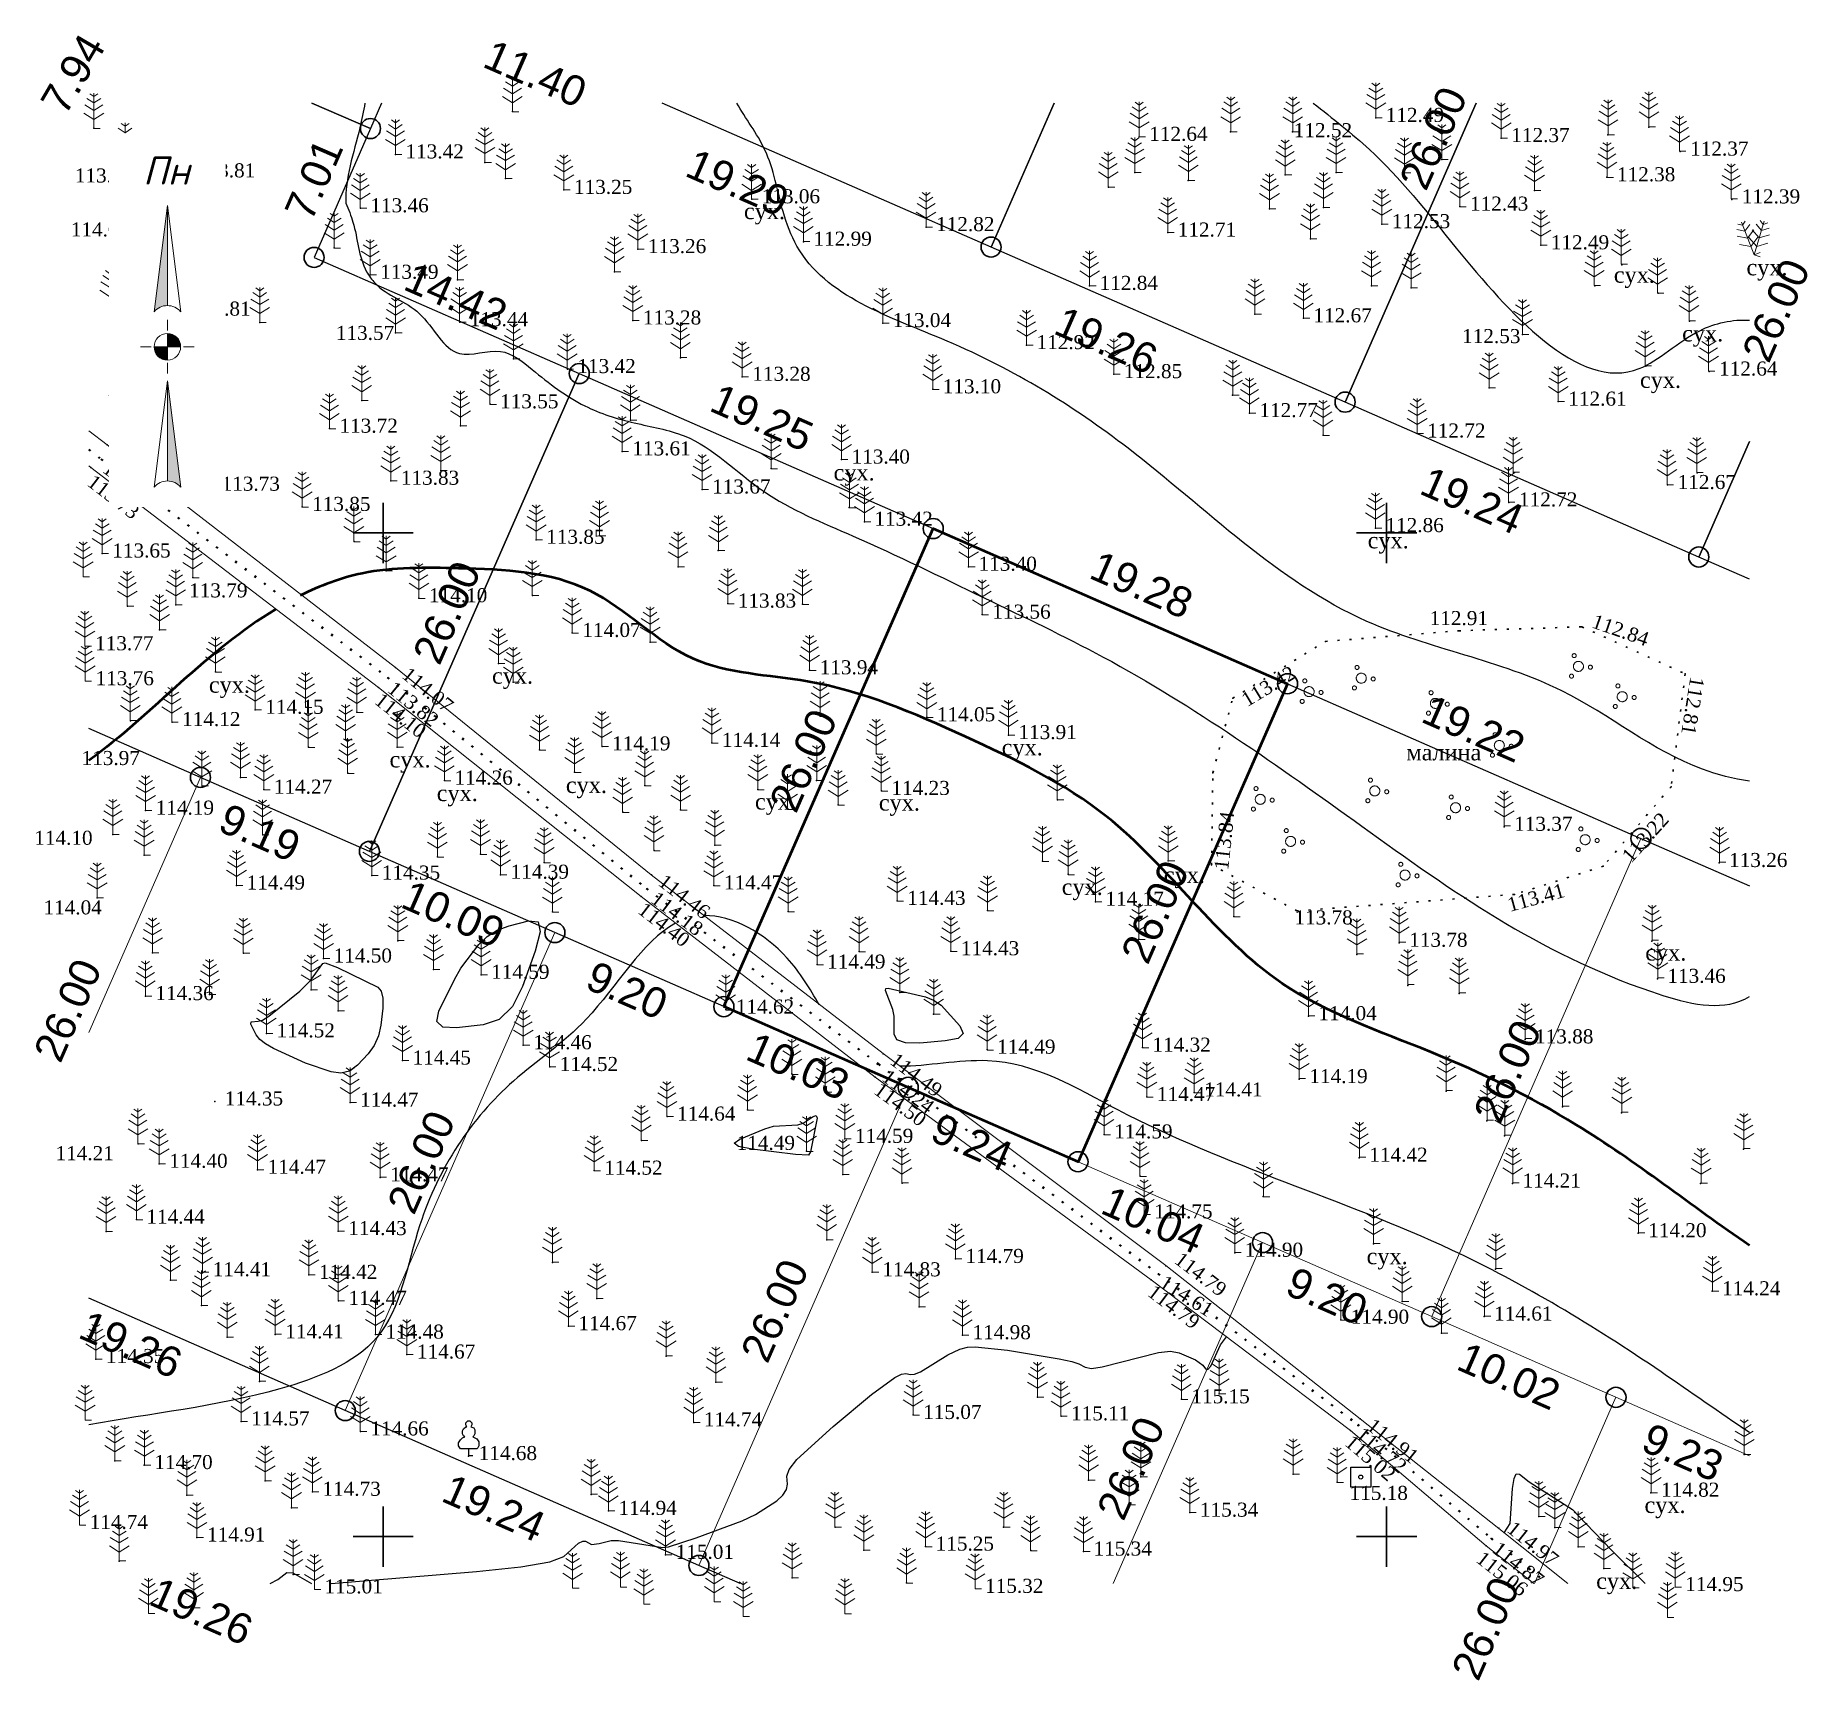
# Model space of a CAD drawing. Header units: millimetres. Extents: x 5405532.7 to 5405621, y 5525042.8 to 5525124.8.
import ezdxf
from ezdxf.enums import TextEntityAlignment as Align

# ---------------------------------------------------------------- set-up
doc = ezdxf.new("R2010")
doc.units = ezdxf.units.MM
doc.set_wipeout_variables(frame=1)
doc.linetypes.add('HIDDEN', pattern=[0.5, 0, -0.5])
doc.linetypes.add('суцільна', pattern=[50, 50, 0])
for name, color, linetype, lineweight in [('#Лист (текст_ПН)', 250, 'Continuous', 0), ('#Штамп', 250, 'Continuous', 0), ('11900000', 1, 'Continuous', 30), ('Контур', 7, 'HIDDEN', 30), ('рельеф', 7, 'Continuous', 0), ('ТОЧКИ', 7, 'Continuous', 30), ('усл. знак', 7, 'суцільна', 20)]:
    doc.layers.add(name, color=color, linetype=linetype, lineweight=lineweight)
for name, color, linetype in [('SC007', 7, 'Continuous'), ('горизонтали', 42, 'Continuous'), ('Ділянки_Межі', 10, 'Continuous'), ('надписи', 7, 'Continuous'), ('отметки', 7, 'Continuous'), ('промеры', 185, 'Continuous'), ('Растительность', 7, 'Continuous')]:
    doc.layers.add(name, color=color, linetype=linetype)
doc.styles.get("Standard").update_dxf_attribs({"font": 'arial.ttf'})
doc.styles.add('times', font='times.ttf')
doc.styles.add('Мой_Топо', font='isocpeui.ttf')
doc.linetypes.add('канава 0', pattern='A,0.9,0,["|",Standard,S=0.25,R=0,X=0,Y=0],0.1', length=1)

msp = doc.modelspace()

# ---------------------------------------------------------------- texts
at = {"layer": 'надписи', "color": 7, "style": 'times'}
for s, p in [('сух.', (5405567.976, 5525116.429, 111.861)), ('сух.', (5405617.928, 5525113.631, 111.861)), ('сух.', (5405611.318, 5525113.261, 111.861)), ('сух.', (5405614.724, 5525110.337, 111.861)), ('сух.', (5405612.623, 5525108.024, 111.861)), ('сух.', (5405572.442, 5525103.412, 111.861)), ('сух.', (5405599.055, 5525100.03, 111.861)), ('сух.', (5405555.423, 5525093.289, 111.861)), ('сух.', (5405541.315, 5525092.838, 111.861)), ('сух.', (5405580.82, 5525089.721, 111.861)), ('сух.', (5405550.316, 5525089.117, 111.861)), ('малина', (5405600.983, 5525089.471, 170.061)), ('сух.', (5405552.668, 5525087.44, 111.861)), ('сух.', (5405559.102, 5525087.845, 111.861)), ('сух.', (5405568.524, 5525087.018, 111.861)), ('сух.', (5405574.697, 5525086.968, 111.861)), ('сух.', (5405583.81, 5525082.767, 111.861)), ('сух.', (5405588.897, 5525083.366, 111.861)), ('сух.', (5405612.886, 5525079.497, 111.861)), ('сух.', (5405599.002, 5525064.371, 111.861)), ('сух.', (5405612.848, 5525051.98, 111.861)), ('сух.', (5405610.44, 5525048.196, 111.861))]:
    msp.add_text(s, height=0.8, dxfattribs=at).set_placement(p, align=Align.TOP_LEFT)
at = {"layer": 'отметки', "color": 7, "style": 'times'}
for s, p in [('112.52', (5405595.372, 5525120.412, 112.516)), ('112.49', (5405599.955, 5525121.172, 112.488)), ('112.64', (5405588.169, 5525120.23, 112.645)), ('112.37', (5405606.21, 5525120.168, 112.372)), ('112.37', (5405615.123, 5525119.495, 112.37)), ('113.42', (5405551.111, 5525119.356, 113.424)), ('113.93', (5405534.635, 5525118.156, 113.935)), ('113.81', (5405540.719, 5525118.41, 113.814)), ('112.38', (5405611.477, 5525118.216, 112.382)), ('113.25', (5405559.506, 5525117.588, 113.247)), ('113.06', (5405568.862, 5525117.119, 113.058)), ('112.39', (5405617.697, 5525117.114, 112.385)), ('113.46', (5405549.362, 5525116.671, 113.463)), ('112.43', (5405604.153, 5525116.754, 112.433)), ('114.00', (5405534.435, 5525115.468, 114)), ('112.82', (5405577.55, 5525115.732, 112.818)), ('112.71', (5405589.592, 5525115.462, 112.708)), ('112.53', (5405600.26, 5525115.88, 112.534)), ('113.26', (5405563.191, 5525114.637, 113.259)), ('112.99', (5405571.441, 5525115.008, 112.986)), ('112.49', (5405608.179, 5525114.827, 112.492)), ('113.49', (5405549.85, 5525113.359, 113.493)), ('112.84', (5405585.698, 5525112.805, 112.839)), ('113.81', (5405540.487, 5525111.523, 113.806)), ('113.44', (5405554.314, 5525110.997, 113.442)), ('113.28', (5405562.939, 5525111.082, 113.283)), ('113.04', (5405575.388, 5525110.951, 113.038)), ('112.67', (5405596.352, 5525111.19, 112.674)), ('113.57', (5405547.641, 5525110.314, 113.568)), ('112.92', (5405582.556, 5525109.854, 112.918)), ('112.53', (5405603.759, 5525110.155, 112.531)), ('113.42', (5405559.676, 5525108.662, 113.422)), ('113.28', (5405568.391, 5525108.276, 113.277)), ('112.85', (5405586.905, 5525108.409, 112.853)), ('112.64', (5405616.566, 5525108.538, 112.636)), ('113.10', (5405577.882, 5525107.654, 113.1)), ('113.55', (5405555.825, 5525106.907, 113.55)), ('112.77', (5405593.661, 5525106.466, 112.774)), ('112.61', (5405609.049, 5525107.04, 112.609)), ('113.83', (5405538.484, 5525105.685, 113.831)), ('113.72', (5405547.823, 5525105.693, 113.717)), ('112.72', (5405602.019, 5525105.452, 112.722)), ('113.61', (5405562.416, 5525104.562, 113.606)), ('113.40', (5405573.338, 5525104.153, 113.396)), ('113.73', (5405541.947, 5525102.803, 113.732)), ('113.83', (5405550.88, 5525103.1, 113.828)), ('112.67', (5405614.5, 5525102.887, 112.674)), ('113.67', (5405566.391, 5525102.661, 113.673)), ('112.72', (5405606.595, 5525102.019, 112.717)), ('113.85', (5405546.459, 5525101.794, 113.847)), ('113.42', (5405574.475, 5525101.06, 113.424)), ('113.85', (5405558.122, 5525100.16, 113.852)), ('112.86', (5405599.941, 5525100.74, 112.857)), ('113.65', (5405536.502, 5525099.474, 113.646)), ('113.40', (5405579.665, 5525098.816, 113.398)), ('113.79', (5405540.33, 5525097.49, 113.789)), ('114.10', (5405552.28, 5525097.246, 114.095)), ('113.83', (5405567.669, 5525096.98, 113.828)), ('113.56', (5405580.351, 5525096.429, 113.557)), ('112.91', (5405602.143, 5525096.108, 112.91)), ('113.77', (5405535.646, 5525094.855, 113.769)), ('114.07', (5405559.923, 5525095.516, 114.068)), ('113.76', (5405535.666, 5525093.113, 113.756)), ('113.94', (5405571.749, 5525093.658, 113.938)), ('114.15', (5405544.124, 5525091.689, 114.147)), ('114.05', (5405577.588, 5525091.315, 114.052)), ('114.12', (5405539.98, 5525091.079, 114.115)), ('113.91', (5405581.654, 5525090.431, 113.909)), ('114.19', (5405561.406, 5525089.868, 114.194)), ('114.14', (5405566.878, 5525090.042, 114.141)), ('113.97', (5405534.971, 5525089.138, 113.97)), ('114.27', (5405544.552, 5525087.711, 114.267)), ('114.26', (5405553.552, 5525088.16, 114.264)), ('114.23', (5405575.324, 5525087.647, 114.232)), ('114.19', (5405538.664, 5525086.666, 114.186)), ('114.10', (5405532.613, 5525085.164, 114.104)), ('113.37', (5405606.353, 5525085.86, 113.374)), ('114.35', (5405549.932, 5525083.431, 114.347)), ('114.39', (5405556.35, 5525083.476, 114.389)), ('113.26', (5405617.063, 5525084.058, 113.264)), ('114.49', (5405543.197, 5525082.937, 114.494)), ('114.47', (5405566.978, 5525082.94, 114.47)), ('114.04', (5405533.073, 5525081.697, 114.041)), ('114.43', (5405576.112, 5525082.171, 114.432)), ('114.17', (5405585.988, 5525082.131, 114.171)), ('113.78', (5405595.404, 5525081.197, 113.78)), ('113.78', (5405601.123, 5525080.084, 113.784)), ('114.50', (5405547.531, 5525079.299, 114.496)), ('114.49', (5405572.119, 5525078.996, 114.49)), ('114.43', (5405578.785, 5525079.663, 114.434)), ('114.59', (5405555.379, 5525078.489, 114.586)), ('113.46', (5405613.988, 5525078.287, 113.463)), ('114.36', (5405538.65, 5525077.427, 114.358)), ('114.62', (5405567.571, 5525076.754, 114.616)), ('114.04', (5405596.602, 5525076.425, 114.038)), ('114.52', (5405544.686, 5525075.571, 114.521)), ('114.46', (5405557.482, 5525074.981, 114.458)), ('114.49', (5405580.59, 5525074.76, 114.492)), ('114.32', (5405588.329, 5525074.859, 114.323)), ('113.88', (5405607.395, 5525075.272, 113.876)), ('114.45', (5405551.463, 5525074.216, 114.454)), ('114.52', (5405558.797, 5525073.896, 114.517)), ('114.19', (5405596.148, 5525073.292, 114.188)), ('114.35', (5405542.106, 5525072.179, 114.35)), ('114.47', (5405548.85, 5525072.122, 114.468)), ('114.47', (5405588.552, 5525072.402, 114.466)), ('114.41', (5405590.909, 5525072.628, 114.405)), ('114.64', (5405564.644, 5525071.425, 114.637)), ('114.59', (5405573.506, 5525070.317, 114.59)), ('114.59', (5405586.423, 5525070.538, 114.586)), ('114.21', (5405533.673, 5525069.453, 114.214)), ('114.49', (5405567.612, 5525069.967, 114.487)), ('114.42', (5405599.136, 5525069.379, 114.417)), ('114.40', (5405539.342, 5525069.073, 114.4)), ('114.47', (5405544.241, 5525068.776, 114.474)), ('114.47', (5405550.351, 5525068.399, 114.466)), ('114.52', (5405561.017, 5525068.732, 114.519)), ('114.21', (5405606.77, 5525068.09, 114.207)), ('114.75', (5405588.419, 5525066.557, 114.747)), ('114.44', (5405538.201, 5525066.294, 114.441)), ('114.43', (5405548.263, 5525065.723, 114.429)), ('114.20', (5405613.033, 5525065.616, 114.198)), ('114.79', (5405579.013, 5525064.334, 114.794)), ('114.90', (5405592.931, 5525064.644, 114.896)), ('114.41', (5405541.504, 5525063.672, 114.406)), ('114.42', (5405546.801, 5525063.542, 114.422)), ('114.83', (5405574.873, 5525063.668, 114.825)), ('114.47', (5405548.27, 5525062.246, 114.473)), ('114.24', (5405616.713, 5525062.723, 114.236)), ('114.90', (5405598.213, 5525061.308, 114.904)), ('114.61', (5405605.355, 5525061.465, 114.614)), ('114.41', (5405545.122, 5525060.575, 114.406)), ('114.48', (5405550.113, 5525060.565, 114.483)), ('114.67', (5405559.729, 5525060.985, 114.67)), ('114.98', (5405579.365, 5525060.536, 114.981)), ('114.67', (5405551.681, 5525059.572, 114.674)), ('114.35', (5405536.185, 5525059.35, 114.345)), ('115.15', (5405590.271, 5525057.343, 115.154)), ('114.57', (5405543.422, 5525056.241, 114.574)), ('114.74', (5405565.976, 5525056.192, 114.743)), ('115.07', (5405576.906, 5525056.562, 115.074)), ('115.11', (5405584.274, 5525056.495, 115.106)), ('114.66', (5405549.362, 5525055.742, 114.664)), ('114.68', (5405554.759, 5525054.515, 114.683)), ('114.70', (5405538.597, 5525054.065, 114.704)), ('114.73', (5405546.973, 5525052.735, 114.726)), ('115.18', (5405598.152, 5525052.531, 115.18)), ('115.18', (5405598.152, 5525052.531, 115.184)), ('114.82', (5405613.671, 5525052.69, 114.82)), ('114.94', (5405561.723, 5525051.784, 114.945)), ('115.34', (5405590.696, 5525051.696, 115.338)), ('114.74', (5405535.375, 5525051.082, 114.742)), ('114.91', (5405541.222, 5525050.458, 114.91)), ('115.25', (5405577.527, 5525050.005, 115.253)), ('115.34', (5405585.397, 5525049.757, 115.337)), ('115.01', (5405564.574, 5525049.595, 115.013)), ('114.95', (5405614.878, 5525047.988, 114.95)), ('115.01', (5405547.073, 5525047.873, 115.013)), ('115.32', (5405579.99, 5525047.901, 115.315))]:
    msp.add_text(s, height=0.7, dxfattribs=at).set_placement(p, align=Align.TOP_LEFT)
for s, rotation, p in [('113.72', 322.32802, (5405536.948, 5525104.478, 113.722)), ('113.73', 322.59746, (5405535.617, 5525102.959, 113.39)), ('113.44', 323.46089, (5405536.371, 5525103.631, 113.439)), ('112.84', 340.63826, (5405610.397, 5525095.968, 112.84)), ('114.07', 320.99066, (5405551.312, 5525093.373, 114.074)), ('113.42', 31.18546, (5405592.686, 5525091.912, 113.417)), ('113.82', 320.80262, (5405550.597, 5525092.67, 113.816)), ('112.81', 260.80289, (5405615.834, 5525092.766, 112.807)), ('114.10', 321.49337, (5405549.947, 5525092.09, 114.104)), ('113.84', 83.81723, (5405591.406, 5525083.261, 113.836)), ('113.22', 48.09564, (5405611.657, 5525083.982, 113.215)), ('114.46', 322.32119, (5405564.068, 5525083.055, 114.458)), ('113.41', 15.24162, (5405605.947, 5525081.794, 113.412)), ('114.40', 322.34086, (5405563.057, 5525081.658, 114.399)), ('114.18', 322.90102, (5405563.698, 5525082.194, 113.4)), ('114.49', 323.14963, (5405575.609, 5525074.154, 114.495)), ('114.24', 323.28179, (5405575.203, 5525073.328, 114.24)), ('114.50', 323.73081, (5405574.802, 5525072.675, 113.39)), ('114.79', 322.73403, (5405589.789, 5525064.232, 114.789)), ('114.79', 322.89177, (5405588.446, 5525062.606, 114.789)), ('114.61', 327.58846, (5405588.996, 5525063.069, 114.605)), ('114.72', 320.24336, (5405598.845, 5525055.512, 114.723)), ('114.91', 321.68886, (5405599.385, 5525055.949, 114.912)), ('115.02', 319.60889, (5405598.312, 5525055.126, 115.018)), ('114.97', 321.31074, (5405606.373, 5525050.832, 114.973)), ('115.06', 321.88434, (5405604.83, 5525049.334, 113.39)), ('114.87', 321.36075, (5405605.642, 5525049.816, 114.866))]:
    msp.add_text(s, height=0.7, rotation=rotation, dxfattribs=at).set_placement(p, align=Align.TOP_LEFT)
at = {"layer": 'промеры', "char_height": 1.5, "attachment_point": 1}
for s, insert, rotation in [('7.94', (5405532.861, 5525121.49), 59.59258), ('11.40', (5405555.484, 5525124.619), 336.35584), ('26.00', (5405600.582, 5525117.569), 66.37949), ('7.01', (5405545.044, 5525116.047), 66.537), ('19.29', (5405565.564, 5525119.185), 336.35584), ('14.42', (5405551.53, 5525113.532), 336.35584), ('26.00', (5405617.662, 5525108.991), 66.37949), ('19.26', (5405583.932, 5525111.331), 336.35584), ('19.25', (5405566.78, 5525107.488), 336.35584), ('19.24', (5405602.16, 5525103.358), 336.35584), ('26.00', (5405551.427, 5525093.941, 107.24), 66.37949), ('19.28', (5405585.699, 5525099.157), 336.35584), ('19.22', (5405602.24, 5525091.992), 336.35584), ('26.00', (5405569.193, 5525086.566, 107.24), 66.37949), ('9.19', (5405542.29, 5525086.571), 336.35584), ('26.00', (5405586.718, 5525079.031, 107.24), 66.37949), ('10.09', (5405551.395, 5525082.755), 336.35584), ('26.00', (5405532.539, 5525074.127), 66.37949), ('9.20', (5405560.588, 5525078.723), 336.35584), ('26.00', (5405604.28, 5525071.089, 107.24), 66.37949), ('10.03', (5405568.58, 5525075.178), 336.35584), ('9.24', (5405577.772, 5525071.146), 336.35584), ('10.04', (5405586.271, 5525067.519), 336.35584), ('26.00', (5405567.769, 5525059.164), 66.37949), ('9.20', (5405595.464, 5525063.486), 336.35584), ('19.26', (5405535.33, 5525061.316), 336.35584), ('10.02', (5405604.001, 5525059.741), 336.35584), ('26.00', (5405585.51, 5525051.318), 66.37949), ('9.23', (5405613.193, 5525055.708), 336.35584), ('19.24', (5405553.421, 5525053.172), 336.35584), ('19.26', (5405538.85, 5525048.025), 336.35584), ('26.00', (5405603.184, 5525043.338, 107.24), 66.37949)]:
    msp.add_mtext(s, dxfattribs=dict(at, insert=insert, rotation=rotation))
at = {"layer": 'промеры', "lineweight": 0, "insert": (5405550.154, 5525066.562), "char_height": 1.5, "attachment_point": 1, "rotation": 66.37949}
msp.add_mtext('26.00', dxfattribs=at)

# ---------------------------------------------------------------- blocks, each defined once
blk = doc.blocks.new('SYMBOL902')
at = {"layer": 'SC007'}
blk.add_lwpolyline([(-1.25, -1.25), (-1.25, 1.25), (1.25, 1.25), (1.25, -1.25)], close=True, dxfattribs=at)
blk.add_circle((0, 0), 0.25, dxfattribs=at)
blk = doc.blocks.new('A$C51FE15A3')
at = {"layer": 'Растительность', "color": 94, "lineweight": 0}
for points in [[(-0.447, 1.172), (0, 0.895), (0.447, 1.172)], [(-0.343, 1.489), (0, 1.267), (0.343, 1.489)], [(-0.201, 1.726), (0, 1.584), (0.201, 1.726)], [(0, 1.75), (0, 0), (0.319, 0)], [(-0.493, 0.753), (0, 0.444), (0.493, 0.753)]]:
    blk.add_lwpolyline(points, dxfattribs=at)
blk = doc.blocks.new('A$C2ACB5305')
at = {"layer": 'Растительность'}
blk.add_lwpolyline([(0.2, 0), (0.2, 0), (0, 0), (0, 0.35), (-0.4, 0.35), (-0.5, 0.5), (-0.5, 0.65), (-0.4, 0.8), (-0.3, 0.9), (-0.2, 0.95), (-0.25, 1), (-0.3, 1.1), (-0.3, 1.25), (-0.25, 1.35), (-0.15, 1.45), (-0.1, 1.45), (-0.15, 1.55), (-0.15, 1.65), (-0.05, 1.75), (0.05, 1.75), (0.15, 1.65), (0.15, 1.55), (0.1, 1.45), (0.25, 1.4), (0.3, 1.3), (0.3, 1.1), (0.25, 1), (0.2, 0.95), (0.4, 0.85), (0.5, 0.7), (0.5, 0.5), (0.45, 0.4), (0.4, 0.35), (0, 0.35)], dxfattribs=at)
blk = doc.blocks.new('A$C72385B22')
at = {"layer": 'усл. знак'}
for centre, radius in [((0, 0), 0.625), ((-0.02, 1.49), 0.25), ((-1.29, -0.64), 0.25), ((1.28, -0.76), 0.25)]:
    blk.add_circle(centre, radius, dxfattribs=at)
blk = doc.blocks.new('*U5')
at = {"color": 0}
for points in [[(-0.113, 0), (-0.109, -0.029), (-0.097, -0.056)], [(-0.113, 0), (-0.097, -0.056), (0, 0)], [(-0.097, -0.056), (0, -0.113), (0, 0)], [(-0.097, -0.056), (-0.08, -0.08), (-0.056, -0.097)], [(-0.097, -0.056), (-0.056, -0.097), (0, -0.113)], [(-0.056, -0.097), (-0.029, -0.109), (0, -0.113)]]:
    blk.add_solid(points, dxfattribs=at)
blk = doc.blocks.new('*U6')
at = {"color": 0}
for points in [[(0, 0), (0.097, 0.056), (0, 0.113)], [(0.097, 0.056), (0.029, 0.109), (0, 0.113)], [(0, 0), (0.113, 0), (0.097, 0.056)], [(0.097, 0.056), (0.056, 0.097), (0.029, 0.109)], [(0.097, 0.056), (0.08, 0.08), (0.056, 0.097)], [(0.113, 0), (0.109, 0.029), (0.097, 0.056)]]:
    blk.add_solid(points, dxfattribs=at)
blk = doc.blocks.new('*U7')
at = {"color": 0}
for points in [[(0, -1.136), (0.021, -1.138), (0, -0.288)], [(0.021, -1.138), (0.042, -1.142), (0, -0.288)], [(0.042, -1.142), (0.062, -1.15), (0, -0.288)], [(0.062, -1.15), (0.081, -1.16), (0, -0.288)], [(0.081, -1.16), (0.098, -1.173), (0, -0.288)], [(0.098, -1.173), (0.113, -1.188), (0, -0.288)]]:
    blk.add_solid(points, dxfattribs=at)
blk = doc.blocks.new('*U8')
at = {"color": 0}
for points in [[(-0.113, 0.297), (-0.098, 0.312), (0, 1.197)], [(-0.098, 0.312), (-0.081, 0.325), (0, 1.197)], [(-0.081, 0.325), (-0.062, 0.335), (0, 1.197)], [(-0.062, 0.335), (-0.042, 0.343), (0, 1.197)], [(-0.042, 0.343), (-0.021, 0.347), (0, 1.197)], [(-0.021, 0.347), (0, 0.349), (0, 1.197)]]:
    blk.add_solid(points, dxfattribs=at)
blk = doc.blocks.new('#Північ')
at = {"color": 7}
blk.add_wipeout([(-2.901, 10.635), (2.901, 10.635), (2.901, -7.981), (-2.901, -7.981)], dxfattribs=at).dxf.layer = '#Лист (текст_ПН)'
at = {"layer": '#Лист (текст_ПН)'}
for p, q in [((-0.663, 1.748), (0, 7.043)), ((0, 7.043), (0, 2.052)), ((0, 7.043), (0.663, 1.748)), ((0, 1.337), (0, 0.807)), ((-1.337, 0), (-0.807, 0)), ((-0.662, 0), (0.662, 0)), ((0, 0.662), (0, -0.662)), ((1.337, 0), (0.807, 0)), ((0, -1.337), (0, -0.807)), ((-0.663, -6.99), (0, -1.695)), ((0, -1.695), (0.663, -6.99)), ((0, -1.695), (0, -6.686))]:
    blk.add_line(p, q, dxfattribs=at)
at = {"layer": '#Лист (текст_ПН)', "flags": 128}
for points in [[(0, 7.043), (-0.663, 1.748, -0.218585), (0, 2.052)], [(0, 0), (-0.662, 0, 0.414214), (0, -0.662)]]:
    blk.add_lwpolyline(points, format="xyb", close=True, dxfattribs=at)
at = {"layer": '#Лист (текст_ПН)'}
blk.add_circle((0, 0), 0.662, dxfattribs=at)
for centre in [(0, 1.178), (0, -7.56)]:
    blk.add_arc(centre, 0.874, 40.67981, 139.32019, dxfattribs=at)
at = {"layer": '#Лист (текст_ПН)', "xscale": 5.883850111352785, "yscale": 5.883850111352785, "zscale": 5.883850111352785}
for name in ['*U8', '*U5', '*U6', '*U7']:
    blk.add_blockref(name, (0, 0), dxfattribs=at)
at = {"layer": '#Лист (текст_ПН)', "style": 'Мой_Топо'}
blk.add_text('Пн', height=1.4, dxfattribs=at).set_placement((-1.217, 8.077))

# ---------------------------------------------------------------- linework, layer by layer
at = {"layer": '11900000', "color": 7}
for points in [[(5405550, 5525098.5, 0), (5405550, 5525101.5, 0)], [(5405550, 5525098.5, 0), (5405550, 5525101.5, 0)], [(5405600, 5525098.5, 0), (5405600, 5525101.5, 0)], [(5405600, 5525098.5, 0), (5405600, 5525101.5, 0)], [(5405548.5, 5525100, 0), (5405551.5, 5525100, 0)], [(5405548.5, 5525100, 0), (5405551.5, 5525100, 0)], [(5405598.5, 5525100, 0), (5405601.5, 5525100, 0)], [(5405598.5, 5525100, 0), (5405601.5, 5525100, 0)], [(5405550, 5525048.5, 0), (5405550, 5525051.5, 0)], [(5405550, 5525048.5, 0), (5405550, 5525051.5, 0)], [(5405600, 5525048.5, 0), (5405600, 5525051.5, 0)], [(5405600, 5525048.5, 0), (5405600, 5525051.5, 0)], [(5405548.5, 5525050, 0), (5405551.5, 5525050, 0)], [(5405548.5, 5525050, 0), (5405551.5, 5525050, 0)], [(5405598.5, 5525050, 0), (5405601.5, 5525050, 0)], [(5405598.5, 5525050, 0), (5405601.5, 5525050, 0)]]:
    msp.add_polyline3d(points, dxfattribs=at)
at = {"layer": 'горизонтали', "color": 32}
for points in [[(5405553.647, 5525075.352, 114.5), (5405552.967, 5525075.382, 114.5), (5405552.677, 5525075.662, 114.5), (5405552.777, 5525076.182, 114.5), (5405553.547, 5525077.762, 114.5), (5405553.877, 5525078.322, 114.5), (5405554.767, 5525079.492, 114.5), (5405555.177, 5525079.892, 114.5), (5405555.677, 5525080.212, 114.5), (5405556.277, 5525080.422, 114.5), (5405557.247, 5525080.682, 114.5), (5405557.717, 5525080.622, 114.5), (5405557.827, 5525080.122, 114.5), (5405557.577, 5525079.162, 114.5), (5405556.937, 5525077.402, 114.5), (5405556.437, 5525076.402, 114.5), (5405555.777, 5525075.762, 114.5), (5405554.977, 5525075.492, 114.5), (5405553.647, 5525075.352, 114.5)], [(5405543.777, 5525075.672, 114.5), (5405543.987, 5525075.732, 114.5), (5405544.307, 5525075.922, 114.5), (5405545.847, 5525077.172, 114.5), (5405546.377, 5525077.712, 114.5), (5405546.997, 5525078.552, 114.5), (5405547.107, 5525078.582, 114.5), (5405547.727, 5525078.352, 114.5), (5405549.727, 5525077.372, 114.5), (5405549.907, 5525077.172, 114.5), (5405549.987, 5525076.832, 114.5), (5405549.977, 5525076.332, 114.5), (5405549.877, 5525075.482, 114.5), (5405549.767, 5525074.942, 114.5), (5405549.557, 5525074.462, 114.5), (5405549.247, 5525074.052, 114.5), (5405548.717, 5525073.482, 114.5), (5405548.327, 5525073.192, 114.5), (5405547.897, 5525073.092, 114.5), (5405547.407, 5525073.162, 114.5), (5405546.137, 5525073.592, 114.5), (5405544.537, 5525074.322, 114.5), (5405544.137, 5525074.542, 114.5), (5405543.857, 5525074.772, 114.5), (5405543.677, 5525074.992, 114.5), (5405543.397, 5525075.532, 114.5), (5405543.417, 5525075.642, 114.5), (5405543.777, 5525075.672, 114.5)], [(5405577.027, 5525076.892, 114.5), (5405577.427, 5525076.732, 114.5), (5405577.807, 5525076.472, 114.5), (5405578.737, 5525075.442, 114.5), (5405578.897, 5525075.072, 114.5), (5405578.657, 5525074.822, 114.5), (5405578.007, 5525074.692, 114.5), (5405576.737, 5525074.582, 114.5), (5405576.027, 5525074.592, 114.5), (5405575.597, 5525074.742, 114.5), (5405575.467, 5525075.032, 114.5), (5405575.457, 5525075.932, 114.5), (5405575.397, 5525076.262, 114.5), (5405575.027, 5525077.202, 114.5), (5405575.047, 5525077.312, 114.5), (5405575.167, 5525077.322, 114.5), (5405577.027, 5525076.892, 114.5)], [(5405571.197, 5525069.002, 114.5), (5405570.547, 5525069.032, 114.5), (5405568.387, 5525069.302, 114.5), (5405567.697, 5525069.432, 114.5), (5405567.487, 5525069.602, 114.5), (5405567.767, 5525069.802, 114.5), (5405569.017, 5525070.322, 114.5), (5405569.447, 5525070.442, 114.5), (5405570.657, 5525070.512, 114.5), (5405570.927, 5525070.592, 114.5), (5405571.427, 5525070.922, 114.5), (5405571.567, 5525070.972, 114.5), (5405571.627, 5525070.842, 114.5), (5405571.297, 5525069.162, 114.5), (5405571.197, 5525069.002, 114.5)]]:
    msp.add_polyline3d(points, close=True, dxfattribs=at)
for points in [[(5405547.4, 5525047.663, 115), (5405554.647, 5525048.262, 115), (5405556.857, 5525048.492, 115), (5405558.307, 5525048.742, 115), (5405558.997, 5525049.012, 115), (5405559.737, 5525049.672, 115), (5405559.947, 5525049.782, 115), (5405560.087, 5525049.772, 115), (5405560.387, 5525049.602, 115), (5405560.757, 5525049.652, 115), (5405561.367, 5525049.812, 115), (5405561.717, 5525049.812, 115), (5405563.937, 5525049.452, 115), (5405564.217, 5525049.492, 115), (5405565.587, 5525049.942, 115), (5405567.887, 5525050.792, 115), (5405568.557, 5525051.102, 115), (5405569.607, 5525051.792, 115), (5405569.917, 5525052.062, 115), (5405570.097, 5525052.342, 115), (5405570.147, 5525052.612, 115), (5405570.117, 5525053.012, 115), (5405570.227, 5525053.352, 115), (5405570.607, 5525053.842, 115), (5405572.427, 5525055.492, 115), (5405574.327, 5525057.082, 115), (5405575.497, 5525057.922, 115), (5405575.827, 5525058.092, 115), (5405576.037, 5525058.122, 115), (5405576.277, 5525058.082, 115), (5405576.477, 5525058.102, 115), (5405576.767, 5525058.212, 115), (5405578.137, 5525059.062, 115), (5405578.737, 5525059.332, 115), (5405579.107, 5525059.432, 115), (5405579.497, 5525059.462, 115), (5405581.107, 5525059.282, 115), (5405583.677, 5525058.862, 115), (5405584.317, 5525058.722, 115), (5405584.667, 5525058.602, 115), (5405584.977, 5525058.442, 115), (5405585.287, 5525058.382, 115), (5405585.817, 5525058.452, 115), (5405588.627, 5525059.182, 115), (5405589.227, 5525059.232, 115), (5405589.657, 5525059.152, 115), (5405590.477, 5525058.802, 115), (5405590.837, 5525058.542, 115), (5405590.977, 5525058.352, 115), (5405591.097, 5525058.322, 115), (5405591.237, 5525058.492, 115), (5405591.717, 5525059.562, 115), (5405592.014, 5525059.96, 113.39)], [(5405605.858, 5525050.195, 113.66), (5405606.147, 5525050.652, 115), (5405606.267, 5525052.402, 115), (5405606.347, 5525052.892, 115), (5405606.457, 5525053.122, 115), (5405606.617, 5525053.112, 115), (5405607.097, 5525052.732, 115), (5405609.257, 5525051.352, 115), (5405609.927, 5525050.662, 115), (5405611.217, 5525049.312, 115), (5405612.876, 5525047.663, 115)], [(5405544.363, 5525047.663, 115), (5405544.747, 5525047.872, 115), (5405545.197, 5525048.222, 115), (5405545.497, 5525048.192, 115), (5405546.423, 5525047.663, 115)]]:
    msp.add_polyline3d(points, dxfattribs=at)
for points, knots in [([(5405549.091, 5525121.415, 113.503), (5405549.02, 5525121.004, 113.502), (5405548.677, 5525119.332, 113.499), (5405548.093, 5525117.659, 113.486), (5405548.143, 5525116.425, 113.496)], [157.365832, 157.365832, 157.365832, 157.365832, 158.604254, 162.404442, 162.404442, 162.404442, 162.404442]), ([(5405618.077, 5525087.636), (5405617.277, 5525087.746), (5405613.871, 5525088.619), (5405608.405, 5525093.232), (5405597.107, 5525094.992), (5405588.409, 5525103.854), (5405579.035, 5525109.606), (5405571.371, 5525111.966), (5405569.709, 5525116.448), (5405569.387, 5525118.884), (5405568.054, 5525120.657), (5405567.616, 5525121.415)], [202.097029, 202.097029, 202.097029, 202.097029, 204.501187, 212.520791, 222.836087, 237.536386, 248.01366, 256.866189, 258.720564, 261.95275, 264.435294, 264.435294, 264.435294, 264.435294]), ([(5405596.343, 5525121.415), (5405597.3, 5525120.649), (5405600.041, 5525118.53), (5405603.945, 5525113.455), (5405610.712, 5525105.665), (5405615.154, 5525110.186), (5405617.23, 5525110.651), (5405618.077, 5525110.593)], [148.951055, 148.951055, 148.951055, 148.951055, 152.573567, 159.115125, 170.0303, 173.592386, 176.089208, 176.089208, 176.089208, 176.089208]), ([(5405548.147, 5525116.421), (5405548.274, 5525116.11), (5405548.723, 5525115.01), (5405548.777, 5525113.511), (5405549.968, 5525111.865), (5405552.086, 5525111.316), (5405553.315, 5525108.321), (5405555.871, 5525109.431), (5405557.809, 5525107.807), (5405559.784, 5525106.268), (5405562.486, 5525105.421), (5405565.832, 5525104.897), (5405568.827, 5525101.723), (5405574.123, 5525099.626), (5405579.745, 5525096.832), (5405588.565, 5525092.689), (5405599.232, 5525085.079), (5405608.638, 5525078.274), (5405616.54, 5525076.131), (5405617.92, 5525076.813), (5405618.077, 5525076.901)], [0, 0, 0, 0, 1.007155, 3.563912, 4.279646, 6.9474, 9.775929, 11.81191, 13.632623, 16.826034, 19.431788, 22.005704, 26.799828, 31.811981, 38.996737, 45.651099, 61.050154, 77.66341, 82.099779, 82.670751, 82.670751, 82.670751, 82.670751]), ([(5405571.731, 5525076.49), (5405571.267, 5525077.282), (5405569.908, 5525079.585), (5405567.388, 5525080.956), (5405565.995, 5525080.937)], [364.394673, 364.394673, 364.394673, 364.394673, 366.968501, 371.521638, 371.521638, 371.521638, 371.521638]), ([(5405564.572, 5525080.559), (5405562.906, 5525079.67), (5405560.685, 5525075.663), (5405555.322, 5525072.227), (5405551.592, 5525066.625), (5405550.638, 5525059.403), (5405543.367, 5525056.607), (5405538.451, 5525056.154), (5405535.333, 5525055.571)], [373.184351, 373.184351, 373.184351, 373.184351, 379.452418, 384.22613, 392.765907, 398.774239, 404.236612, 413.915731, 413.915731, 413.915731, 413.915731]), ([(5405618.077, 5525055.183), (5405616.6, 5525056.169), (5405611.786, 5525059.599), (5405601.736, 5525065.708), (5405589.757, 5525069.08), (5405581.325, 5525074.345), (5405577.105, 5525073.423), (5405575.758, 5525073.429)], [312.198189, 312.198189, 312.198189, 312.198189, 317.439079, 329.503827, 347.557694, 354.49476, 358.612752, 358.612752, 358.612752, 358.612752])]:
    msp.add_open_spline(points, degree=3, knots=knots, dxfattribs=at)
at = {"layer": 'горизонтали', "color": 32, "lineweight": 50}
for points, knots in [([(5405618.077, 5525064.512), (5405615.173, 5525066.476), (5405610.311, 5525070.392), (5405602.289, 5525074.299), (5405593.099, 5525077.356), (5405587.614, 5525085.782), (5405578.934, 5525089.947), (5405572.117, 5525092.895), (5405565.016, 5525092.996), (5405560.494, 5525098.002), (5405554.353, 5525098.24), (5405549.372, 5525098.318), (5405546.859, 5525097.377), (5405545.865, 5525096.877)], [312.792947, 312.792947, 312.792947, 312.792947, 323.305447, 331.392318, 339.566844, 351.634905, 359.732332, 368.054814, 373.883266, 380.004986, 386.648546, 391.457009, 394.799547, 394.799547, 394.799547, 394.799547]), ([(5405544.644, 5525096.197), (5405542.967, 5525095.178), (5405539.77, 5525092.529), (5405536.953, 5525089.828), (5405535.333, 5525088.662)], [396.18924, 396.18924, 396.18924, 396.18924, 402.000498, 408.014251, 408.014251, 408.014251, 408.014251])]:
    msp.add_open_spline(points, degree=3, knots=knots, dxfattribs=at)
at = {"layer": 'Ділянки_Межі'}
for points in [[(5405546.437, 5525121.415), (5405549.366, 5525120.143), (5405546.556, 5525113.725), (5405559.77, 5525107.94), (5405549.312, 5525084.135), (5405540.894, 5525087.821), (5405535.333, 5525090.256)], [(5405604.467, 5525121.415), (5405597.932, 5525106.515), (5405580.288, 5525114.24)], [(5405580.288, 5525114.24), (5405583.429, 5525121.415)], [(5405597.932, 5525106.515), (5405604.467, 5525121.415)], [(5405618.077, 5525104.56), (5405615.555, 5525098.8), (5405597.932, 5525106.515)], [(5405615.555, 5525098.8), (5405618.077, 5525104.56)], [(5405618.077, 5525097.696), (5405615.555, 5525098.8)]]:
    msp.add_lwpolyline(points, dxfattribs=at)
at = {"layer": 'Ділянки_Межі', "lineweight": 25}
for points in [[(5405549.923, 5525121.415), (5405549.366, 5525120.143), (5405546.437, 5525121.415)], [(5405549.923, 5525121.415), (5405549.366, 5525120.143), (5405546.556, 5525113.725), (5405559.77, 5525107.94), (5405577.405, 5525100.219), (5405595.064, 5525092.487), (5405612.672, 5525084.779), (5405618.077, 5525082.413)], [(5405583.429, 5525121.415), (5405580.288, 5525114.24), (5405563.899, 5525121.415)], [(5405618.077, 5525097.696), (5405615.555, 5525098.8), (5405597.932, 5525106.515), (5405580.288, 5525114.24), (5405563.899, 5525121.415)], [(5405567.792, 5525047.663), (5405565.733, 5525048.564), (5405548.11, 5525056.279), (5405535.333, 5525061.873)]]:
    msp.add_lwpolyline(points, dxfattribs=at)
at = {"layer": 'Ділянки_Межі'}
msp.add_lwpolyline([(5405549.312, 5525084.135), (5405559.77, 5525107.94), (5405577.405, 5525100.219), (5405566.977, 5525076.402), (5405558.553, 5525080.09)], close=True, dxfattribs=at)
at = {"layer": 'Ділянки_Межі', "lineweight": 50}
msp.add_lwpolyline([(5405566.977, 5525076.402), (5405577.405, 5525100.219), (5405595.064, 5525092.487), (5405584.621, 5525068.677), (5405576.161, 5525072.381)], close=True, dxfattribs=at)
at = {"layer": 'Ділянки_Межі', "lineweight": 0}
for points in [[(5405584.621, 5525068.677), (5405595.064, 5525092.487), (5405612.672, 5525084.779), (5405602.244, 5525060.961), (5405593.82, 5525064.649)], [(5405548.11, 5525056.279), (5405558.553, 5525080.09), (5405566.977, 5525076.402), (5405576.161, 5525072.381), (5405565.733, 5525048.564)]]:
    msp.add_lwpolyline(points, close=True, dxfattribs=at)
for points in [[(5405535.333, 5525090.256), (5405540.894, 5525087.821), (5405535.333, 5525075.12)], [(5405535.333, 5525075.12), (5405540.894, 5525087.821), (5405549.312, 5525084.135), (5405558.553, 5525080.09), (5405548.11, 5525056.279), (5405535.333, 5525061.873)], [(5405602.244, 5525060.961), (5405612.672, 5525084.779), (5405618.077, 5525082.413)], [(5405565.733, 5525048.564), (5405576.161, 5525072.381), (5405584.621, 5525068.677), (5405593.82, 5525064.649), (5405586.37, 5525047.663)], [(5405586.37, 5525047.663), (5405593.82, 5525064.649), (5405602.244, 5525060.961), (5405611.427, 5525056.941), (5405607.365, 5525047.663)], [(5405618.077, 5525054.03), (5405611.427, 5525056.941), (5405602.244, 5525060.961)], [(5405607.365, 5525047.663), (5405611.427, 5525056.941), (5405618.077, 5525054.03)], [(5405567.792, 5525047.663), (5405565.733, 5525048.564)]]:
    msp.add_lwpolyline(points, dxfattribs=at)
at = {"layer": 'Контур', "color": 7, "linetype": 'HIDDEN', "elevation": 113.78}
msp.add_lwpolyline([(5405595.526, 5525081.169), (5405591.278, 5525083.471), (5405591.339, 5525088.05), (5405592.33, 5525091.761), (5405596.946, 5525094.594), (5405603.597, 5525095.127), (5405609.731, 5525095.321), (5405614.878, 5525092.983), (5405614.173, 5525087.355), (5405610.795, 5525083.4), (5405606.375, 5525081.994), (5405595.526, 5525081.169)], dxfattribs=at)
at = {"layer": 'отметки', "color": 7}
for p in [(5405556.442, 5525120.985, 113.216), (5405599.455, 5525120.672, 112.488), (5405535.59, 5525120.154, 113.803), (5405587.669, 5525119.73, 112.645), (5405592.227, 5525119.976, 112.655), (5405595.315, 5525119.981, 112.516), (5405605.71, 5525119.668, 112.372), (5405611.029, 5525119.828, 112.395), (5405613.071, 5525120.219, 112.333), (5405537.148, 5525118.676, 113.929), (5405550.611, 5525118.856, 113.424), (5405614.623, 5525118.995, 112.37), (5405540.219, 5525117.91, 113.814), (5405555.073, 5525118.454, 113.28), (5405587.45, 5525117.953, 112.662), (5405594.951, 5525117.83, 112.564), (5405597.478, 5525117.95, 112.575), (5405600.894, 5525117.933, 112.464), (5405602.75, 5525118.601, 112.433), (5405556.101, 5525117.656, 113.33), (5405559.006, 5525117.088, 113.247), (5405586.134, 5525117.231, 112.759), (5405590.117, 5525117.563, 112.7), (5405607.366, 5525117.059, 112.46), (5405610.977, 5525117.716, 112.382), (5405548.862, 5525116.171, 113.463), (5405568.362, 5525116.619, 113.058), (5405594.156, 5525116.148, 112.644), (5405596.847, 5525116.213, 112.567), (5405603.653, 5525116.254, 112.433), (5405617.197, 5525116.614, 112.385), (5405577.05, 5525115.232, 112.818), (5405599.76, 5525115.38, 112.534), (5405547.565, 5525114.194, 113.593), (5405570.941, 5525114.508, 112.986), (5405589.092, 5525114.962, 112.708), (5405596.199, 5525114.652, 112.61), (5405607.679, 5525114.327, 112.492), (5405562.691, 5525114.137, 113.259), (5405611.716, 5525113.359, 112.442), (5405549.35, 5525112.859, 113.493), (5405553.705, 5525112.611, 113.39), (5405561.524, 5525113.007, 113.205), (5405585.198, 5525112.305, 112.839), (5405599.238, 5525112.314, 112.595), (5405601.224, 5525112.215, 112.592), (5405610.367, 5525112.305, 112.483), (5405613.531, 5525111.935, 112.507), (5405536.373, 5525111.342, 113.843), (5405539.987, 5525111.023, 113.806), (5405593.437, 5525110.901, 112.741), (5405595.852, 5525110.69, 112.674), (5405543.85, 5525110.482, 113.661), (5405550.619, 5525109.96, 113.568), (5405553.814, 5525110.497, 113.442), (5405562.439, 5525110.582, 113.283), (5405574.888, 5525110.451, 113.038), (5405606.772, 5525109.881, 112.531), (5405615.098, 5525110.552, 112.5), (5405582.056, 5525109.354, 112.918), (5405556.494, 5525108.669, 113.516), (5405559.176, 5525108.162, 113.422), (5405564.81, 5525108.728, 113.342), (5405612.91, 5525108.31, 112.5), (5405616.066, 5525108.038, 112.636), (5405567.891, 5525107.776, 113.277), (5405577.382, 5525107.154, 113.1), (5405586.405, 5525107.909, 112.853), (5405605.112, 5525107.223, 112.678), (5405548.931, 5525106.591, 113.629), (5405555.325, 5525106.407, 113.55), (5405592.327, 5525106.859, 112.758), (5405608.549, 5525106.54, 112.609), (5405536.827, 5525106.103, 113.785), (5405562.32, 5525105.62, 113.478), (5405593.161, 5525105.966, 112.774), (5405537.984, 5525105.185, 113.831), (5405547.323, 5525105.193, 113.717), (5405553.854, 5525105.336, 113.627), (5405596.834, 5525104.863, 112.816), (5405601.519, 5525104.952, 112.722), (5405535.969, 5525103.655, 113.439), (5405536.247, 5525104.388, 113.722), (5405561.916, 5525104.062, 113.606), (5405572.838, 5525103.653, 113.396), (5405535.434, 5525103.256, 113.729), (5405540.476, 5525103.499, 113.803), (5405552.87, 5525103.117, 113.833), (5405569.326, 5525103.204, 113.425), (5405606.32, 5525103.012, 112.754), (5405615.476, 5525103, 112.678), (5405541.447, 5525102.303, 113.732), (5405550.38, 5525102.6, 113.828), (5405565.891, 5525102.161, 113.673), (5405614, 5525102.387, 112.674), (5405545.959, 5525101.294, 113.847), (5405573.227, 5525101.258, 113.455), (5405606.095, 5525101.519, 112.717), (5405573.975, 5525100.56, 113.424), (5405599.441, 5525100.24, 112.857), (5405548.547, 5525099.567, 113.908), (5405557.622, 5525099.66, 113.852), (5405560.782, 5525099.872, 113.915), (5405536.002, 5525098.974, 113.646), (5405564.691, 5525098.317, 113.824), (5405566.699, 5525099.129, 113.706), (5405579.165, 5525098.316, 113.398), (5405540.509, 5525097.777, 113.789), (5405550.154, 5525098.119, 114.026), (5405551.78, 5525096.746, 114.095), (5405557.434, 5525096.889, 114.134), (5405537.254, 5525096.355, 113.675), (5405539.661, 5525096.423, 113.791), (5405567.169, 5525096.48, 113.828), (5405570.893, 5525096.45, 113.829), (5405579.851, 5525095.929, 113.557), (5405538.861, 5525095.18, 113.806), (5405559.423, 5525095.016, 114.068), (5405603.597, 5525095.127, 112.91), (5405609.731, 5525095.321, 112.84), (5405563.305, 5525094.566, 114.022), (5405596.946, 5525094.594, 113.093), (5405541.649, 5525093.079, 113.988), (5405550.609, 5525093.299, 114.074), (5405555.754, 5525093.498, 114.187), (5405571.249, 5525093.158, 113.938), (5405614.878, 5525092.983, 112.807), (5405549.773, 5525092.292, 114.104), (5405550.233, 5525092.788, 113.816), (5405556.482, 5525092.572, 114.136), (5405546.139, 5525091.325, 114.16), (5405592.33, 5525091.761, 113.417), (5405537.411, 5525090.646, 113.847), (5405539.48, 5525090.579, 114.115), (5405543.624, 5525091.189, 114.147), (5405548.69, 5525091.071, 114.167), (5405571.77, 5525090.877, 114.179), (5405577.088, 5525090.815, 114.052), (5405548.131, 5525089.712, 114.216), (5405566.378, 5525089.542, 114.141), (5405581.154, 5525089.931, 113.909), (5405546.279, 5525089.324, 114.216), (5405550.702, 5525089.327, 114.196), (5405557.796, 5525089.193, 114.217), (5405560.906, 5525089.368, 114.194), (5405574.575, 5525088.996, 114.087), (5405542.891, 5525087.82, 114.256), (5405548.239, 5525088.027, 114.235), (5405559.539, 5525088.076, 114.244), (5405591.339, 5525088.05, 113.619), (5405540.973, 5525087.392, 114.165), (5405544.052, 5525087.211, 114.267), (5405553.052, 5525087.66, 114.264), (5405563.031, 5525087.417, 114.254), (5405568.668, 5525087.224, 114.333), (5405571.599, 5525087.674, 114.318), (5405574.824, 5525087.147, 114.232), (5405614.173, 5525087.355, 113.055), (5405538.164, 5525086.166, 114.186), (5405561.935, 5525086.091, 114.335), (5405564.818, 5525086.203, 114.285), (5405570.157, 5525086.249, 114.349), (5405572.674, 5525086.448, 114.279), (5405583.594, 5525086.712, 114.042), (5405605.853, 5525085.36, 113.374), (5405536.537, 5525084.98, 114.205), (5405543.999, 5525084.957, 114.24), (5405563.498, 5525084.183, 114.369), (5405566.526, 5525084.454, 114.4), (5405538.095, 5525083.95, 114.33), (5405552.709, 5525083.861, 114.334), (5405554.851, 5525083.992, 114.399), (5405558.023, 5525083.59, 114.413), (5405582.851, 5525083.656, 114.228), (5405589.115, 5525083.666, 113.996), (5405591.278, 5525083.471, 113.836), (5405610.795, 5525083.4, 113.215), (5405616.563, 5525083.558, 113.264), (5405542.697, 5525082.437, 114.494), (5405549.432, 5525082.931, 114.347), (5405555.85, 5525082.976, 114.389), (5405563.367, 5525082.965, 114.458), (5405566.478, 5525082.44, 114.47), (5405584.123, 5525083.008, 114.405), (5405535.749, 5525081.818, 114.263), (5405562.847, 5525081.89, 114.399), (5405563.133, 5525082.273, 114.182), (5405575.612, 5525081.671, 114.432), (5405585.488, 5525081.631, 114.171), (5405606.375, 5525081.994, 113.412), (5405558.439, 5525081.128, 114.494), (5405570.177, 5525081.134, 114.441), (5405580.112, 5525081.189, 114.499), (5405592.393, 5525080.896, 113.958), (5405592.393, 5525080.886, 113.964), (5405595.526, 5525081.169, 113.78), (5405587.645, 5525079.757, 114.195), (5405538.513, 5525079.075, 114.413), (5405543.036, 5525079.06, 114.377), (5405550.736, 5525079.683, 114.396), (5405573.715, 5525079.157, 114.44), (5405578.285, 5525079.163, 114.434), (5405598.52, 5525078.997, 113.869), (5405600.623, 5525079.584, 113.784), (5405613.209, 5525079.666, 113.374), (5405547.031, 5525078.799, 114.496), (5405552.515, 5525078.248, 114.415), (5405554.879, 5525077.989, 114.586), (5405571.619, 5525078.496, 114.49), (5405546.411, 5525077.242, 114.511), (5405575.743, 5525077.112, 114.503), (5405601.051, 5525077.461, 113.871), (5405613.488, 5525077.787, 113.463), (5405538.15, 5525076.927, 114.358), (5405541.351, 5525077.005, 114.454), (5405567.071, 5525076.254, 114.616), (5405603.613, 5525077.055, 113.777), (5405547.753, 5525076.194, 114.58), (5405577.429, 5525076.034, 114.519), (5405596.102, 5525075.925, 114.038), (5405544.186, 5525075.071, 114.521), (5405556.982, 5525074.481, 114.458), (5405606.895, 5525074.772, 113.876), (5405550.963, 5525073.716, 114.454), (5405574.913, 5525074.055, 114.495), (5405580.09, 5525074.26, 114.492), (5405587.829, 5525074.359, 114.323), (5405558.297, 5525073.396, 114.517), (5405570.36, 5525073.051, 114.526), (5405574.514, 5525072.886, 114.497), (5405574.704, 5525073.518, 114.24), (5405595.648, 5525072.792, 114.188), (5405572.034, 5525072.162, 114.507), (5405588.052, 5525071.902, 114.466), (5405590.409, 5525072.128, 114.405), (5405602.959, 5525072.186, 114.072), (5405541.606, 5525071.679, 114.35), (5405548.35, 5525071.622, 114.468), (5405564.144, 5525070.925, 114.637), (5405568.151, 5525071.268, 114.508), (5405608.756, 5525071.419, 114.006), (5405611.7, 5525071.112, 113.907), (5405585.923, 5525070.038, 114.586), (5405604.998, 5525070.718, 114.104), (5405537.784, 5525069.567, 114.426), (5405562.864, 5525069.741, 114.513), (5405571.1, 5525069.206, 114.487), (5405573.006, 5525069.817, 114.59), (5405605.879, 5525069.974, 114.126), (5405617.774, 5525069.304, 113.784), (5405538.842, 5525068.573, 114.4), (5405543.741, 5525068.276, 114.474), (5405598.636, 5525068.879, 114.417), (5405549.851, 5525067.899, 114.466), (5405560.517, 5525068.232, 114.519), (5405572.904, 5525068.042, 114.635), (5405575.854, 5525067.615, 114.66), (5405587.711, 5525067.957, 114.654), (5405606.27, 5525067.59, 114.207), (5405615.646, 5525067.587, 113.918), (5405593.855, 5525066.942, 114.719), (5405537.701, 5525065.794, 114.441), (5405587.919, 5525066.057, 114.747), (5405536.191, 5525065.204, 114.391), (5405547.763, 5525065.223, 114.429), (5405572.102, 5525064.791, 114.717), (5405612.533, 5525065.116, 114.198), (5405578.513, 5525063.834, 114.794), (5405592.431, 5525064.144, 114.896), (5405599.346, 5525064.581, 114.597), (5405541.004, 5525063.172, 114.406), (5405546.301, 5525063.042, 114.422), (5405558.43, 5525063.665, 114.585), (5405574.373, 5525063.168, 114.825), (5405588.63, 5525063.085, 114.605), (5405589.003, 5525063.494, 114.789), (5405605.429, 5525063.333, 114.44), (5405539.408, 5525062.774, 114.386), (5405588.264, 5525062.797, 114.789), (5405616.213, 5525062.223, 114.236), (5405540.942, 5525061.51, 114.379), (5405547.77, 5525061.746, 114.473), (5405560.644, 5525061.857, 114.596), (5405576.704, 5525061.446, 114.872), (5405600.781, 5525061.715, 114.781), (5405559.229, 5525060.485, 114.67), (5405597.713, 5525060.808, 114.904), (5405604.855, 5525060.965, 114.614), (5405542.234, 5525059.93, 114.351), (5405544.622, 5525060.075, 114.406), (5405549.613, 5525060.065, 114.483), (5405578.865, 5525060.036, 114.981), (5405602.728, 5525060.13, 114.77), (5405535.685, 5525058.85, 114.345), (5405551.181, 5525059.072, 114.674), (5405564.107, 5525058.997, 114.785), (5405543.834, 5525057.737, 114.479), (5405566.578, 5525057.697, 114.815), (5405582.596, 5525056.947, 115.096), (5405589.771, 5525056.843, 115.154), (5405591.658, 5525057.112, 115.084), (5405576.406, 5525056.062, 115.074), (5405583.774, 5525055.995, 115.106), (5405542.922, 5525055.741, 114.574), (5405548.862, 5525055.242, 114.664), (5405565.476, 5525055.692, 114.743), (5405598.195, 5525055.284, 115.018), (5405598.564, 5525055.539, 114.723), (5405598.683, 5525055.867, 114.912), (5405536.626, 5525053.781, 114.575), (5405538.097, 5525053.565, 114.704), (5405554.259, 5525054.015, 114.683), (5405617.807, 5525054.087, 114.551), (5405544.123, 5525052.779, 114.67), (5405585.147, 5525052.819, 115.298), (5405587.755, 5525052.98, 115.244), (5405595.338, 5525053.115, 115.16), (5405597.527, 5525052.713, 115.137), (5405540.217, 5525052.067, 114.773), (5405546.473, 5525052.235, 114.726), (5405560.358, 5525052.108, 114.939), (5405587.175, 5525051.585, 115.32), (5405613.171, 5525052.19, 114.82), (5405545.432, 5525051.437, 114.775), (5405561.223, 5525051.284, 114.945), (5405590.196, 5525051.196, 115.338), (5405607.583, 5525051.01, 115.078), (5405540.722, 5525049.958, 114.91), (5405572.515, 5525050.471, 115.128), (5405580.916, 5525050.469, 115.288), (5405605.21, 5525049.914, 114.866), (5405605.583, 5525050.416, 114.973), (5405608.382, 5525050.454, 115.067), (5405564.074, 5525049.095, 115.013), (5405573.948, 5525049.334, 115.238), (5405577.027, 5525049.505, 115.253), (5405582.266, 5525049.305, 115.452), (5405584.897, 5525049.257, 115.337), (5405604.951, 5525049.536, 115.055), (5405609.547, 5525049.496, 115.055), (5405536.847, 5525048.787, 114.932), (5405545.51, 5525048.11, 115.007), (5405570.384, 5525047.952, 115.165), (5405610.826, 5525048.417, 115.048), (5405576.078, 5525047.692, 115.292)]:
    msp.add_point(p, dxfattribs=at)
at = {"layer": 'рельеф', "color": 7, "linetype": 'канава 0'}
for points, elevation in [([(5405609.022, 5525047.663), (5405605.59, 5525050.41), (5405598.683, 5525055.867), (5405589, 5525063.5), (5405574.91, 5525074.06), (5405563.36, 5525082.97), (5405550.609, 5525093.299), (5405536.247, 5525104.388), (5405535.333, 5525105.085)], 113.66), ([(5405535.333, 5525103.335), (5405535.434, 5525103.256), (5405549.773, 5525092.292), (5405562.847, 5525081.89), (5405574.514, 5525072.886), (5405588.264, 5525062.797), (5405598.195, 5525055.284), (5405604.951, 5525049.536), (5405607.339, 5525047.663)], 113.39)]:
    msp.add_lwpolyline(points, dxfattribs=dict(at, elevation=elevation))
at = {"layer": 'рельеф', "color": 7, "linetype": 'HIDDEN', "lineweight": 40, "elevation": 113.4}
msp.add_lwpolyline([(5405535.333, 5525104.149), (5405535.95, 5525103.67), (5405550.22, 5525092.8), (5405563.12, 5525082.28), (5405574.69, 5525073.53), (5405588.62, 5525063.09), (5405598.56, 5525055.58), (5405605.22, 5525049.91), (5405608.017, 5525047.663)], dxfattribs=at)
at = {"layer": 'ТОЧКИ'}
for centre in [(5405549.366, 5525120.143), (5405546.556, 5525113.725), (5405580.288, 5525114.24), (5405559.771, 5525107.939), (5405597.932, 5525106.515), (5405577.405, 5525100.219), (5405615.555, 5525098.8), (5405595.064, 5525092.487), (5405540.894, 5525087.821, 107.24), (5405612.672, 5525084.779), (5405549.312, 5525084.135, 107.24), (5405558.553, 5525080.09, 107.24), (5405566.977, 5525076.402, 107.24), (5405576.161, 5525072.381, 107.24), (5405584.621, 5525068.677, 107.24), (5405593.82, 5525064.649, 107.24), (5405602.244, 5525060.961, 107.24), (5405548.11, 5525056.279), (5405611.427, 5525056.941, 107.24), (5405565.733, 5525048.564)]:
    msp.add_circle(centre, 0.5, dxfattribs=at)

# ---------------------------------------------------------------- block references
at = {"layer": 'отметки', "color": 7, "xscale": 0.400000000372529, "yscale": 0.400000000372529, "zscale": 0.400000000372529}
msp.add_blockref('SYMBOL902', (5405598.71, 5525052.97, 115.18), dxfattribs=at)
at = {"layer": 'Растительность', "color": 7}
for name, p in [('A$C51FE15A3', (5405556.44, 5525120.98, 113.22)), ('A$C51FE15A3', (5405599.46, 5525120.67, 112.49)), ('A$C51FE15A3', (5405535.58, 5525120.15, 113.8)), ('A$C51FE15A3', (5405587.67, 5525119.73, 112.64)), ('A$C51FE15A3', (5405592.23, 5525119.98, 112.66)), ('A$C51FE15A3', (5405595.32, 5525119.98, 112.52)), ('A$C51FE15A3', (5405605.71, 5525119.67, 112.37)), ('A$C51FE15A3', (5405611.03, 5525119.83, 112.39)), ('A$C51FE15A3', (5405613.07, 5525120.22, 112.33)), ('A$C51FE15A3', (5405537.14, 5525118.67, 113.93)), ('A$C51FE15A3', (5405550.61, 5525118.85, 113.42)), ('A$C51FE15A3', (5405614.59, 5525119.02, 112.37)), ('A$C51FE15A3', (5405540.21, 5525117.9, 113.81)), ('A$C51FE15A3', (5405555.07, 5525118.45, 113.28)), ('A$C51FE15A3', (5405587.45, 5525117.95, 112.66)), ('A$C51FE15A3', (5405594.95, 5525117.83, 112.56)), ('A$C51FE15A3', (5405597.48, 5525117.95, 112.57)), ('A$C51FE15A3', (5405600.89, 5525117.93, 112.46)), ('A$C51FE15A3', (5405602.75, 5525118.6, 112.43)), ('A$C51FE15A3', (5405556.1, 5525117.65, 113.33)), ('A$C51FE15A3', (5405559, 5525117.09, 113.25)), ('A$C51FE15A3', (5405586.13, 5525117.23, 112.76)), ('A$C51FE15A3', (5405590.12, 5525117.56, 112.7)), ('A$C51FE15A3', (5405607.37, 5525117.06, 112.46)), ('A$C51FE15A3', (5405610.98, 5525117.71, 112.38)), ('A$C51FE15A3', (5405548.86, 5525116.17, 113.46)), ('A$C51FE15A3', (5405568.36, 5525116.62, 113.06)), ('A$C51FE15A3', (5405594.16, 5525116.15, 112.64)), ('A$C51FE15A3', (5405596.85, 5525116.21, 112.57)), ('A$C51FE15A3', (5405603.65, 5525116.25, 112.43)), ('A$C51FE15A3', (5405617.17, 5525116.64, 112.38)), ('A$C51FE15A3', (5405577.05, 5525115.23, 112.82)), ('A$C51FE15A3', (5405599.76, 5525115.38, 112.53)), ('A$C51FE15A3', (5405570.94, 5525114.51, 112.99)), ('A$C51FE15A3', (5405589.09, 5525114.96, 112.71)), ('A$C51FE15A3', (5405596.2, 5525114.65, 112.61)), ('A$C51FE15A3', (5405607.68, 5525114.33, 112.49)), ('A$C51FE15A3', (5405547.56, 5525114.19, 113.59)), ('A$C51FE15A3', (5405562.69, 5525114.14, 113.26)), ('A$C51FE15A3', (5405611.69, 5525113.38, 112.44)), ('A$C51FE15A3', (5405549.35, 5525112.86, 113.49)), ('A$C51FE15A3', (5405553.7, 5525112.61, 113.39)), ('A$C51FE15A3', (5405561.52, 5525113.01, 113.2)), ('A$C51FE15A3', (5405585.2, 5525112.3, 112.84)), ('A$C51FE15A3', (5405599.24, 5525112.31, 112.6)), ('A$C51FE15A3', (5405601.22, 5525112.21, 112.59)), ('A$C51FE15A3', (5405610.34, 5525112.32, 112.48)), ('A$C51FE15A3', (5405613.5, 5525111.95, 112.51)), ('A$C51FE15A3', (5405536.37, 5525111.34, 113.84)), ('A$C51FE15A3', (5405539.98, 5525111.02, 113.81)), ('A$C51FE15A3', (5405593.44, 5525110.9, 112.74)), ('A$C51FE15A3', (5405595.85, 5525110.69, 112.67)), ('A$C51FE15A3', (5405543.85, 5525110.48, 113.66)), ('A$C51FE15A3', (5405550.62, 5525109.96, 113.57)), ('A$C51FE15A3', (5405553.81, 5525110.49, 113.44)), ('A$C51FE15A3', (5405562.44, 5525110.58, 113.28)), ('A$C51FE15A3', (5405574.89, 5525110.45, 113.04)), ('A$C51FE15A3', (5405606.77, 5525109.88, 112.53)), ('A$C51FE15A3', (5405615.07, 5525110.57, 112.5)), ('A$C51FE15A3', (5405582.06, 5525109.35, 112.92)), ('A$C51FE15A3', (5405556.49, 5525108.67, 113.52)), ('A$C51FE15A3', (5405559.17, 5525108.16, 113.42)), ('A$C51FE15A3', (5405564.81, 5525108.73, 113.34)), ('A$C51FE15A3', (5405612.88, 5525108.33, 112.5)), ('A$C51FE15A3', (5405616.04, 5525108.05, 112.64)), ('A$C51FE15A3', (5405567.89, 5525107.77, 113.28)), ('A$C51FE15A3', (5405577.38, 5525107.15, 113.1)), ('A$C51FE15A3', (5405586.41, 5525107.91, 112.85)), ('A$C51FE15A3', (5405605.11, 5525107.22, 112.68)), ('A$C51FE15A3', (5405548.93, 5525106.59, 113.63)), ('A$C51FE15A3', (5405555.32, 5525106.4, 113.55)), ('A$C51FE15A3', (5405592.33, 5525106.86, 112.76)), ('A$C51FE15A3', (5405608.55, 5525106.54, 112.61)), ('A$C51FE15A3', (5405536.82, 5525106.1, 113.79)), ('A$C51FE15A3', (5405562.32, 5525105.62, 113.48)), ('A$C51FE15A3', (5405593.16, 5525105.97, 112.77)), ('A$C51FE15A3', (5405537.98, 5525105.18, 113.83)), ('A$C51FE15A3', (5405547.32, 5525105.19, 113.72)), ('A$C51FE15A3', (5405553.85, 5525105.33, 113.63)), ('A$C51FE15A3', (5405596.83, 5525104.86, 112.82)), ('A$C51FE15A3', (5405601.52, 5525104.95, 112.72)), ('A$C51FE15A3', (5405561.91, 5525104.06, 113.61)), ('A$C51FE15A3', (5405572.84, 5525103.65, 113.4)), ('A$C51FE15A3', (5405540.47, 5525103.49, 113.8)), ('A$C51FE15A3', (5405552.87, 5525103.11, 113.83)), ('A$C51FE15A3', (5405569.33, 5525103.2, 113.43)), ('A$C51FE15A3', (5405606.3, 5525103.02, 112.75)), ('A$C51FE15A3', (5405615.45, 5525103.01, 112.68)), ('A$C51FE15A3', (5405541.44, 5525102.3, 113.73)), ('A$C51FE15A3', (5405550.38, 5525102.59, 113.83)), ('A$C51FE15A3', (5405565.89, 5525102.16, 113.67)), ('A$C51FE15A3', (5405613.97, 5525102.4, 112.67)), ('A$C51FE15A3', (5405545.96, 5525101.29, 113.85)), ('A$C51FE15A3', (5405573.23, 5525101.25, 113.46)), ('A$C51FE15A3', (5405606.07, 5525101.53, 112.72)), ('A$C51FE15A3', (5405573.98, 5525100.56, 113.42)), ('A$C51FE15A3', (5405599.44, 5525100.24, 112.86)), ('A$C51FE15A3', (5405548.54, 5525099.56, 113.91)), ('A$C51FE15A3', (5405557.62, 5525099.65, 113.85)), ('A$C51FE15A3', (5405560.78, 5525099.86, 113.92)), ('A$C51FE15A3', (5405536, 5525098.97, 113.65)), ('A$C51FE15A3', (5405564.69, 5525098.31, 113.82)), ('A$C51FE15A3', (5405566.7, 5525099.12, 113.71)), ('A$C51FE15A3', (5405579.17, 5525098.31, 113.4)), ('A$C51FE15A3', (5405535.05, 5525097.81, 113.72)), ('A$C51FE15A3', (5405540.51, 5525097.77, 113.79)), ('A$C51FE15A3', (5405550.15, 5525098.11, 114.03)), ('A$C51FE15A3', (5405551.78, 5525096.74, 114.1)), ('A$C51FE15A3', (5405557.43, 5525096.88, 114.13)), ('A$C51FE15A3', (5405537.25, 5525096.35, 113.68)), ('A$C51FE15A3', (5405539.66, 5525096.42, 113.79)), ('A$C51FE15A3', (5405567.17, 5525096.47, 113.83)), ('A$C51FE15A3', (5405570.89, 5525096.44, 113.83)), ('A$C51FE15A3', (5405579.85, 5525095.92, 113.56)), ('A$C51FE15A3', (5405538.86, 5525095.18, 113.81)), ('A$C51FE15A3', (5405559.42, 5525095.01, 114.07)), ('A$C51FE15A3', (5405535.14, 5525094.36, 113.77)), ('A$C51FE15A3', (5405563.3, 5525094.56, 114.02)), ('A$C51FE15A3', (5405541.64, 5525093.07, 113.99)), ('A$C51FE15A3', (5405555.75, 5525093.49, 114.19)), ('A$C51FE15A3', (5405571.25, 5525093.15, 113.94)), ('A$C51FE15A3', (5405535.15, 5525092.62, 113.76)), ('A$C51FE15A3', (5405556.48, 5525092.56, 114.14)), ('A$C51FE15A3', (5405546.13, 5525091.31, 114.16)), ('A$C51FE15A3', (5405537.4, 5525090.65, 113.85)), ('A$C51FE15A3', (5405539.47, 5525090.58, 114.12)), ('A$C51FE15A3', (5405543.62, 5525091.18, 114.15)), ('A$C51FE15A3', (5405548.68, 5525091.06, 114.17)), ('A$C51FE15A3', (5405571.77, 5525090.86, 114.18)), ('A$C51FE15A3', (5405577.09, 5525090.8, 114.05)), ('A$C51FE15A3', (5405548.13, 5525089.7, 114.22)), ('A$C51FE15A3', (5405566.38, 5525089.53, 114.14)), ('A$C51FE15A3', (5405581.15, 5525089.92, 113.91)), ('A$C51FE15A3', (5405546.27, 5525089.31, 114.22)), ('A$C51FE15A3', (5405550.7, 5525089.32, 114.2)), ('A$C51FE15A3', (5405557.79, 5525089.18, 114.22)), ('A$C51FE15A3', (5405560.9, 5525089.36, 114.19)), ('A$C51FE15A3', (5405574.57, 5525088.98, 114.09)), ('A$C51FE15A3', (5405542.89, 5525087.82, 114.26)), ('A$C51FE15A3', (5405548.23, 5525088.02, 114.24)), ('A$C51FE15A3', (5405559.54, 5525088.06, 114.24)), ('A$C51FE15A3', (5405540.97, 5525087.4, 114.16)), ('A$C51FE15A3', (5405544.05, 5525087.21, 114.27)), ('A$C51FE15A3', (5405553.05, 5525087.65, 114.26)), ('A$C51FE15A3', (5405563.03, 5525087.4, 114.25)), ('A$C51FE15A3', (5405568.67, 5525087.21, 114.33)), ('A$C51FE15A3', (5405571.6, 5525087.66, 114.32)), ('A$C51FE15A3', (5405574.82, 5525087.13, 114.23)), ('A$C51FE15A3', (5405538.16, 5525086.17, 114.19)), ('A$C51FE15A3', (5405561.93, 5525086.08, 114.34)), ('A$C51FE15A3', (5405564.82, 5525086.19, 114.28)), ('A$C51FE15A3', (5405570.15, 5525086.23, 114.35)), ('A$C51FE15A3', (5405572.67, 5525086.43, 114.28)), ('A$C51FE15A3', (5405583.59, 5525086.7, 114.04)), ('A$C51FE15A3', (5405605.86, 5525085.41, 113.37)), ('A$C51FE15A3', (5405536.53, 5525084.98, 114.21)), ('A$C51FE15A3', (5405543.99, 5525084.96, 114.24)), ('A$C51FE15A3', (5405563.49, 5525084.17, 114.37)), ('A$C51FE15A3', (5405566.52, 5525084.44, 114.4)), ('A$C51FE15A3', (5405538.09, 5525083.95, 114.33)), ('A$C51FE15A3', (5405552.7, 5525083.85, 114.33)), ('A$C51FE15A3', (5405554.85, 5525083.98, 114.4)), ('A$C51FE15A3', (5405558.02, 5525083.57, 114.41)), ('A$C51FE15A3', (5405582.85, 5525083.64, 114.23)), ('A$C51FE15A3', (5405589.12, 5525083.66, 114)), ('A$C51FE15A3', (5405616.59, 5525083.6, 113.26)), ('A$C51FE15A3', (5405542.69, 5525082.44, 114.49)), ('A$C51FE15A3', (5405549.43, 5525082.93, 114.35)), ('A$C51FE15A3', (5405555.85, 5525082.96, 114.39)), ('A$C51FE15A3', (5405566.47, 5525082.42, 114.47)), ('A$C51FE15A3', (5405584.13, 5525082.96, 114.41)), ('A$C51FE15A3', (5405535.75, 5525081.82, 114.26)), ('A$C51FE15A3', (5405575.61, 5525081.65, 114.43)), ('A$C51FE15A3', (5405585.49, 5525081.62, 114.17)), ('A$C51FE15A3', (5405558.43, 5525081.11, 114.49)), ('A$C51FE15A3', (5405570.18, 5525081.12, 114.44)), ('A$C51FE15A3', (5405580.11, 5525081.17, 114.5)), ('A$C51FE15A3', (5405592.39, 5525080.88, 113.96)), ('A$C51FE15A3', (5405587.65, 5525079.75, 114.2)), ('A$C51FE15A3', (5405538.51, 5525079.08, 114.41)), ('A$C51FE15A3', (5405543.03, 5525079.06, 114.38)), ('A$C51FE15A3', (5405550.73, 5525079.69, 114.4)), ('A$C51FE15A3', (5405573.71, 5525079.14, 114.44)), ('A$C51FE15A3', (5405578.28, 5525079.15, 114.43)), ('A$C51FE15A3', (5405598.52, 5525079.03, 113.87)), ('A$C51FE15A3', (5405600.63, 5525079.62, 113.78)), ('A$C51FE15A3', (5405613.23, 5525079.71, 113.37)), ('A$C51FE15A3', (5405547.03, 5525078.8, 114.5)), ('A$C51FE15A3', (5405552.51, 5525078.25, 114.41)), ('A$C51FE15A3', (5405554.88, 5525077.99, 114.59)), ('A$C51FE15A3', (5405571.62, 5525078.48, 114.49)), ('A$C51FE15A3', (5405546.41, 5525077.24, 114.51)), ('A$C51FE15A3', (5405575.74, 5525077.1, 114.5)), ('A$C51FE15A3', (5405601.05, 5525077.5, 113.87)), ('A$C51FE15A3', (5405613.51, 5525077.83, 113.46)), ('A$C51FE15A3', (5405538.15, 5525076.93, 114.36)), ('A$C51FE15A3', (5405541.35, 5525077.01, 114.45)), ('A$C51FE15A3', (5405567.07, 5525076.23, 114.62)), ('A$C51FE15A3', (5405603.62, 5525077.09, 113.77)), ('A$C51FE15A3', (5405547.75, 5525076.2, 114.58)), ('A$C51FE15A3', (5405577.43, 5525076.02, 114.52)), ('A$C51FE15A3', (5405596.1, 5525075.95, 114.04)), ('A$C51FE15A3', (5405544.18, 5525075.07, 114.52)), ('A$C51FE15A3', (5405556.98, 5525074.48, 114.46)), ('A$C51FE15A3', (5405606.91, 5525074.81, 113.87)), ('A$C51FE15A3', (5405550.96, 5525073.72, 114.45)), ('A$C51FE15A3', (5405580.09, 5525074.24, 114.49)), ('A$C51FE15A3', (5405587.83, 5525074.35, 114.32)), ('A$C51FE15A3', (5405558.29, 5525073.4, 114.52)), ('A$C51FE15A3', (5405570.36, 5525073.03, 114.53)), ('A$C51FE15A3', (5405595.64, 5525072.82, 114.19)), ('A$C51FE15A3', (5405572.03, 5525072.15, 114.51)), ('A$C51FE15A3', (5405588.05, 5525071.89, 114.47)), ('A$C51FE15A3', (5405590.41, 5525072.11, 114.41)), ('A$C51FE15A3', (5405602.97, 5525072.22, 114.07)), ('A$C51FE15A3', (5405548.35, 5525071.62, 114.47)), ('A$C51FE15A3', (5405564.14, 5525070.93, 114.64)), ('A$C51FE15A3', (5405568.15, 5525071.25, 114.51)), ('A$C51FE15A3', (5405608.77, 5525071.45, 114)), ('A$C51FE15A3', (5405611.72, 5525071.14, 113.91)), ('A$C51FE15A3', (5405605.01, 5525070.75, 114.1)), ('A$C51FE15A3', (5405537.78, 5525069.57, 114.43)), ('A$C51FE15A3', (5405562.86, 5525069.74, 114.51)), ('A$C51FE15A3', (5405571.1, 5525069.19, 114.49)), ('A$C51FE15A3', (5405573, 5525069.82, 114.59)), ('A$C51FE15A3', (5405585.92, 5525070.02, 114.59)), ('A$C51FE15A3', (5405605.89, 5525070, 114.12)), ('A$C51FE15A3', (5405617.8, 5525069.33, 113.78)), ('A$C51FE15A3', (5405538.84, 5525068.57, 114.4)), ('A$C51FE15A3', (5405543.74, 5525068.28, 114.47)), ('A$C51FE15A3', (5405598.64, 5525068.9, 114.42)), ('A$C51FE15A3', (5405549.85, 5525067.9, 114.47)), ('A$C51FE15A3', (5405560.51, 5525068.23, 114.52)), ('A$C51FE15A3', (5405572.9, 5525068.04, 114.63)), ('A$C51FE15A3', (5405575.85, 5525067.62, 114.66)), ('A$C51FE15A3', (5405587.71, 5525067.94, 114.65)), ('A$C51FE15A3', (5405606.28, 5525067.62, 114.2)), ('A$C51FE15A3', (5405615.67, 5525067.61, 113.92)), ('A$C51FE15A3', (5405593.86, 5525066.92, 114.72)), ('A$C51FE15A3', (5405537.7, 5525065.79, 114.44)), ('A$C51FE15A3', (5405587.92, 5525066.04, 114.75)), ('A$C51FE15A3', (5405536.19, 5525065.2, 114.39)), ('A$C51FE15A3', (5405547.76, 5525065.22, 114.43)), ('A$C51FE15A3', (5405572.1, 5525064.79, 114.72)), ('A$C51FE15A3', (5405612.55, 5525065.13, 114.2)), ('A$C51FE15A3', (5405592.43, 5525064.15, 114.9)), ('A$C51FE15A3', (5405599.35, 5525064.6, 114.6)), ('A$C51FE15A3', (5405541, 5525063.17, 114.41)), ('A$C51FE15A3', (5405546.3, 5525063.04, 114.42)), ('A$C51FE15A3', (5405558.43, 5525063.67, 114.58)), ('A$C51FE15A3', (5405574.37, 5525063.17, 114.83)), ('A$C51FE15A3', (5405578.51, 5525063.84, 114.79)), ('A$C51FE15A3', (5405605.44, 5525063.35, 114.44)), ('A$C51FE15A3', (5405539.4, 5525062.77, 114.39)), ('A$C51FE15A3', (5405616.23, 5525062.23, 114.23)), ('A$C51FE15A3', (5405540.94, 5525061.51, 114.38)), ('A$C51FE15A3', (5405547.76, 5525061.75, 114.47)), ('A$C51FE15A3', (5405560.64, 5525061.86, 114.6)), ('A$C51FE15A3', (5405576.7, 5525061.45, 114.87)), ('A$C51FE15A3', (5405600.78, 5525061.72, 114.78)), ('A$C51FE15A3', (5405559.23, 5525060.49, 114.67)), ('A$C51FE15A3', (5405597.72, 5525060.79, 114.9)), ('A$C51FE15A3', (5405604.87, 5525060.98, 114.61)), ('A$C51FE15A3', (5405542.23, 5525059.93, 114.35)), ('A$C51FE15A3', (5405544.62, 5525060.08, 114.41)), ('A$C51FE15A3', (5405549.61, 5525060.07, 114.48)), ('A$C51FE15A3', (5405578.86, 5525060.04, 114.98)), ('A$C51FE15A3', (5405602.73, 5525060.14, 114.77)), ('A$C51FE15A3', (5405535.68, 5525058.85, 114.35)), ('A$C51FE15A3', (5405551.18, 5525059.07, 114.67)), ('A$C51FE15A3', (5405564.1, 5525059, 114.79)), ('A$C51FE15A3', (5405543.83, 5525057.74, 114.48)), ('A$C51FE15A3', (5405566.58, 5525057.7, 114.82)), ('A$C51FE15A3', (5405582.6, 5525056.95, 115.1)), ('A$C51FE15A3', (5405589.77, 5525056.84, 115.15)), ('A$C51FE15A3', (5405591.66, 5525057.11, 115.08)), ('A$C51FE15A3', (5405576.41, 5525056.06, 115.07)), ('A$C51FE15A3', (5405583.77, 5525056, 115.11)), ('A$C51FE15A3', (5405535.15, 5525055.8, 114.49)), ('A$C51FE15A3', (5405542.92, 5525055.74, 114.57)), ('A$C51FE15A3', (5405548.86, 5525055.24, 114.66)), ('A$C51FE15A3', (5405565.47, 5525055.69, 114.74)), ('A$C51FE15A3', (5405536.63, 5525053.78, 114.57)), ('A$C51FE15A3', (5405538.1, 5525053.56, 114.7)), ('A$C2ACB5305', (5405554.26, 5525054.02, 114.68)), ('A$C51FE15A3', (5405617.82, 5525054.09, 114.55)), ('A$C51FE15A3', (5405544.12, 5525052.78, 114.67)), ('A$C51FE15A3', (5405585.15, 5525052.82, 115.3)), ('A$C51FE15A3', (5405587.76, 5525052.98, 115.24)), ('A$C51FE15A3', (5405595.34, 5525053.12, 115.16)), ('A$C51FE15A3', (5405597.53, 5525052.69, 115.14)), ('A$C51FE15A3', (5405540.22, 5525052.07, 114.77)), ('A$C51FE15A3', (5405546.47, 5525052.23, 114.73)), ('A$C51FE15A3', (5405560.36, 5525052.11, 114.94)), ('A$C51FE15A3', (5405587.17, 5525051.58, 115.32)), ('A$C51FE15A3', (5405613.18, 5525052.19, 114.82)), ('A$C51FE15A3', (5405545.43, 5525051.44, 114.77)), ('A$C51FE15A3', (5405561.22, 5525051.28, 114.94)), ('A$C51FE15A3', (5405590.19, 5525051.2, 115.34)), ('A$C51FE15A3', (5405607.58, 5525051.01, 115.08)), ('A$C51FE15A3', (5405534.87, 5525050.58, 114.74)), ('A$C51FE15A3', (5405540.72, 5525049.96, 114.91)), ('A$C51FE15A3', (5405572.51, 5525050.47, 115.13)), ('A$C51FE15A3', (5405580.92, 5525050.47, 115.29)), ('A$C51FE15A3', (5405608.38, 5525050.45, 115.07)), ('A$C51FE15A3', (5405564.07, 5525049.09, 115.01)), ('A$C51FE15A3', (5405573.95, 5525049.33, 115.24)), ('A$C51FE15A3', (5405577.03, 5525049.5, 115.25)), ('A$C51FE15A3', (5405582.26, 5525049.3, 115.45)), ('A$C51FE15A3', (5405584.9, 5525049.26, 115.34)), ('A$C51FE15A3', (5405609.55, 5525049.5, 115.06)), ('A$C51FE15A3', (5405536.85, 5525048.79, 114.93)), ('A$C51FE15A3', (5405545.51, 5525048.11, 115.01)), ('A$C51FE15A3', (5405570.38, 5525047.95, 115.16)), ('A$C51FE15A3', (5405610.83, 5525048.42, 115.05)), ('A$C51FE15A3', (5405546.57, 5525047.37, 115.01)), ('A$C51FE15A3', (5405559.44, 5525047.43, 115.07)), ('A$C51FE15A3', (5405561.82, 5525047.49, 115.09)), ('A$C51FE15A3', (5405576.08, 5525047.69, 115.29)), ('A$C51FE15A3', (5405579.49, 5525047.4, 115.32)), ('A$C51FE15A3', (5405612.27, 5525047.45, 115.03)), ('A$C51FE15A3', (5405614.38, 5525047.49, 114.95)), ('A$C51FE15A3', (5405538.3, 5525046.18, 114.95)), ('A$C51FE15A3', (5405540.56, 5525046.46, 114.95)), ('A$C51FE15A3', (5405562.99, 5525046.64, 115.1)), ('A$C51FE15A3', (5405566.5, 5525046.76, 115.09)), ('A$C51FE15A3', (5405567.94, 5525046.02, 115.16)), ('A$C51FE15A3', (5405573.01, 5525046.16, 115.22)), ('A$C51FE15A3', (5405613.99, 5525045.98, 115.06))]:
    msp.add_blockref(name, p, dxfattribs=at)
for rotation in [21.2853601512271, 343.2517577919539]:
    msp.add_blockref('A$C51FE15A3', (5405618.31, 5525113.847, 112.326), dxfattribs=dict(at, rotation=rotation))
at = {"layer": 'усл. знак', "color": 7, "linetype": 'суцільна', "lineweight": 13, "xscale": 0.3999999998750298, "yscale": 0.3999999998750298, "zscale": 0.3999999998750298, "rotation": 265.3647753868261}
for p in [(5405609.557, 5525093.351), (5405598.737, 5525092.764), (5405596.136, 5525092.094), (5405602.427, 5525091.507), (5405611.738, 5525091.842), (5405605.615, 5525089.412), (5405599.408, 5525087.148), (5405593.704, 5525086.729), (5405603.434, 5525086.31), (5405595.214, 5525084.634), (5405609.893, 5525084.718), (5405600.918, 5525082.957)]:
    msp.add_blockref('A$C72385B22', p, dxfattribs=at)

msp.set_redraw_order([(e.dxf.handle, doc.entitydb.next_handle()) for e in msp.query("TEXT MTEXT ATTDEF DIMENSION ARC_DIMENSION")])  # texts and dimensions are drawn at this point

# ---------------------------------------------------------------- next in the draw order: block references
at = {"layer": '#Штамп'}
msp.add_blockref('#Північ', (5405539.246, 5525109.273, 1045.373), dxfattribs=at)

doc.saveas('drawing.dxf')
